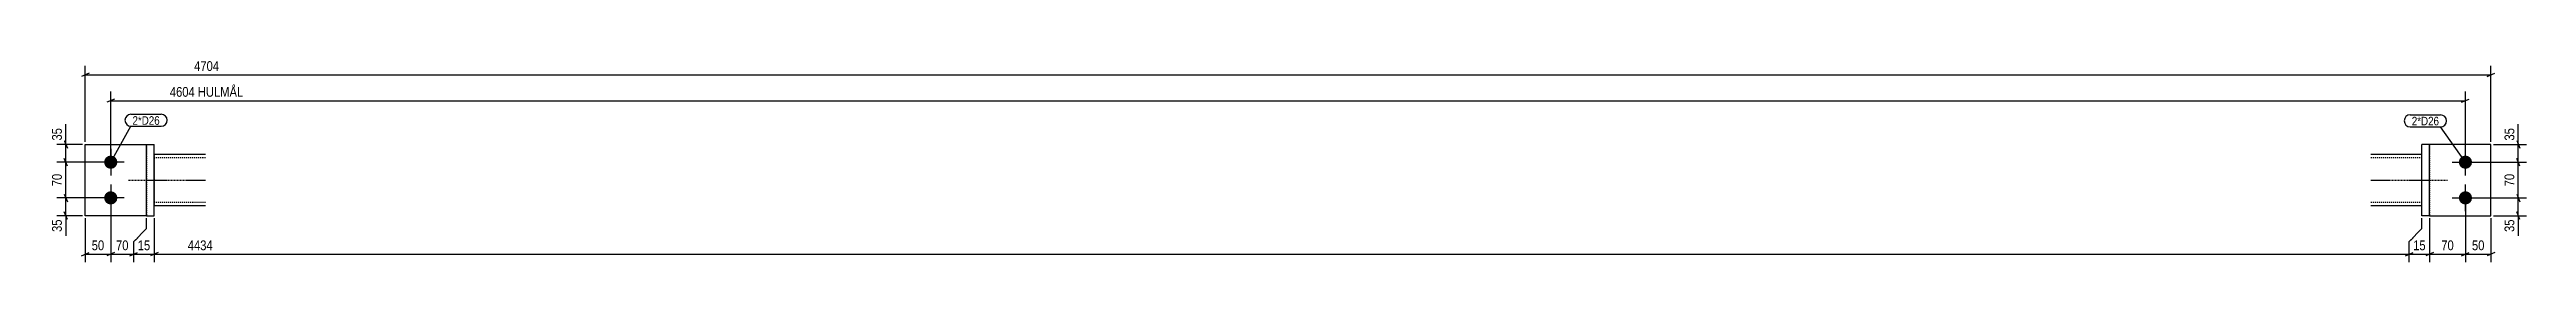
# Model space of a CAD drawing. Header units: millimetres. Extents: x 8 to 15173, y 12 to 411.
# Drawn here: x 8 to 4851, y 12 to 411 of the extents above; entities that cross this region are included whole.
import ezdxf

# ---------------------------------------------------------------- set-up
doc = ezdxf.new("R2010")
doc.units = ezdxf.units.MM
doc.linetypes.add('DXK_LINE_DOT2', pattern=[3.9198, 1.9599, -1.9599])
doc.linetypes.add('DXK_LINE_DOT3', pattern=[5.9187, 2.979, -0.9799, 0.9799, -0.9799])
for name, color, linetype in [('MÅLSÆTNING', 7, 'Continuous'), ('STÅL', 7, 'Continuous'), ('TEKST', 7, 'Continuous')]:
    doc.layers.add(name, color=color, linetype=linetype)
doc.styles.add('Arial Narrow', font='ARIALN.TTF', dxfattribs={"height": 0.2})

msp = doc.modelspace()

# ---------------------------------------------------------------- hatches: boundary and pattern name
at = {"layer": 'STÅL', "linetype": 'Continuous'}
for points in [[(127.7, 195.4, -1), (127.7, 221.4, -1)], [(4732.1, 221.4, -1), (4732.1, 195.4, -1)], [(127.7, 125.4, -1), (127.7, 151.4, -1)], [(4732.1, 151.4, -1), (4732.1, 125.4, -1)]]:
    msp.add_hatch(color=96, dxfattribs=at).paths.add_polyline_path(points)

# ---------------------------------------------------------------- linework, layer by layer
at = {"layer": 'MÅLSÆTNING', "color": 7, "linetype": 'Continuous'}
for p, q in [((77.7, 248.4), (77.7, 397.4)), ((85.2, 382.7), (70.2, 376.7)), ((127.7, 213.4), (127.7, 346.8)), ((4732.1, 213.4), (4732.1, 346.8)), ((4774.6, 376.7), (4789.6, 382.7)), ((135.2, 332), (120.2, 326)), ((127.7, 329), (4732.1, 329)), ((4724.6, 326), (4739.6, 332)), ((72.7, 243.4), (22, 243.4)), ((36.8, 250.9), (42.8, 235.9)), ((39.8, 208.4), (39.8, 243.4)), ((4787.1, 243.4), (4851.4, 243.4)), ((4832.4, 250.9), (4838.4, 235.9)), ((4835.4, 208.4), (4835.4, 243.4)), ((122.7, 208.4), (22, 208.4)), ((122.7, 208.4), (22, 208.4)), ((42.8, 200.9), (36.8, 215.9)), ((42.8, 200.9), (36.8, 215.9)), ((39.8, 138.4), (39.8, 208.4)), ((4737.1, 208.4), (4851.4, 208.4)), ((4737.1, 208.4), (4851.4, 208.4)), ((4838.4, 200.9), (4832.4, 215.9)), ((4838.4, 200.9), (4832.4, 215.9)), ((4835.4, 138.4), (4835.4, 208.4)), ((36.8, 145.9), (42.8, 130.9)), ((36.8, 145.9), (42.8, 130.9)), ((4832.4, 145.9), (4838.4, 130.9)), ((4832.4, 145.9), (4838.4, 130.9)), ((122.7, 138.4), (22, 138.4)), ((122.7, 138.4), (22, 138.4)), ((72.7, 103.4), (22, 103.4)), ((42.8, 95.9), (36.8, 110.9)), ((39.8, 103.4), (39.8, 138.4)), ((77.7, 98.4), (77.7, 12)), ((127.7, 133.4), (127.7, 12)), ((197.7, 78), (197.7, 98.4)), ((212.7, 98.4), (212.7, 12)), ((4647.1, 78), (4647.1, 98.4)), ((4662.1, 98.4), (4662.1, 12)), ((4732.1, 133.4), (4732.1, 12)), ((4737.1, 138.4), (4851.4, 138.4)), ((4737.1, 138.4), (4851.4, 138.4)), ((4787.1, 103.4), (4851.4, 103.4)), ((4838.4, 95.9), (4832.4, 110.9)), ((4835.4, 103.4), (4835.4, 138.4)), ((172.7, 53), (197.7, 78)), ((172.7, 12), (172.7, 53)), ((4622.1, 53), (4647.1, 78)), ((4622.1, 12), (4622.1, 53)), ((70.2, 25), (85.2, 31)), ((135.2, 31), (120.2, 25)), ((165.2, 25), (180.2, 31)), ((172.7, 28), (212.7, 28)), ((220.2, 31), (205.2, 25)), ((4614.6, 25), (4629.6, 31)), ((4669.6, 31), (4654.6, 25)), ((4662.1, 28), (4732.1, 28)), ((4724.6, 25), (4739.6, 31)), ((4789.6, 31), (4774.6, 25))]:
    msp.add_line(p, q, dxfattribs=at)
at = {"layer": 'STÅL', "color": 2, "linetype": 'Continuous'}
for p, q in [((77.7, 103.4), (77.7, 243.4)), ((77.7, 243.4), (197.7, 243.4)), ((197.7, 103.4), (197.7, 243.4)), ((197.7, 243.4), (212.7, 243.4)), ((212.7, 103.4), (212.7, 243.4)), ((4662.1, 243.4), (4647.1, 243.4)), ((4647.1, 103.4), (4647.1, 243.4)), ((4782.1, 243.4), (4662.1, 243.4)), ((4662.1, 103.4), (4662.1, 243.4)), ((4782.1, 103.4), (4782.1, 243.4)), ((312.7, 223.4), (212.7, 223.4)), ((4647.1, 223.4), (4547.1, 223.4)), ((197.7, 103.4), (77.7, 103.4)), ((197.7, 103.4), (212.7, 103.4)), ((212.7, 123.4), (312.7, 123.4)), ((4547.1, 123.4), (4647.1, 123.4)), ((4662.1, 103.4), (4647.1, 103.4)), ((4662.1, 103.4), (4782.1, 103.4))]:
    msp.add_line(p, q, dxfattribs=at)
at = {"layer": 'STÅL', "color": 7, "linetype": 'DXK_LINE_DOT2'}
for p, q in [((197.7, 243.4), (197.7, 103.4)), ((4662.1, 243.4), (4662.1, 103.4)), ((212.7, 223.4), (212.7, 123.4)), ((212.7, 217.4), (312.7, 217.4)), ((4547.1, 217.4), (4647.1, 217.4)), ((4647.1, 123.4), (4647.1, 223.4)), ((312.7, 129.4), (212.7, 129.4)), ((4647.1, 129.4), (4547.1, 129.4))]:
    msp.add_line(p, q, dxfattribs=at)
at = {"layer": 'STÅL', "color": 96, "linetype": 'Continuous'}
for p, q in [((153.7, 208.4), (101.7, 208.4)), ((127.7, 234.4), (127.7, 182.4)), ((4706.1, 208.4), (4758.1, 208.4)), ((4732.1, 182.4), (4732.1, 234.4)), ((127.7, 164.4), (127.7, 112.4)), ((4732.1, 112.4), (4732.1, 164.4)), ((153.7, 138.4), (101.7, 138.4)), ((4706.1, 138.4), (4758.1, 138.4))]:
    msp.add_line(p, q, dxfattribs=at)
at = {"layer": 'STÅL', "color": 7, "linetype": 'DXK_LINE_DOT3'}
for p, q in [((162.7, 173.4), (312.7, 173.4)), ((4547.1, 173.4), (4697.1, 173.4))]:
    msp.add_line(p, q, dxfattribs=at)

# ---------------------------------------------------------------- wipeouts: each hides what was drawn before it
at = {"color": 0}
for points in [[(223.5, 281.8), (223.5, 299.3), (170.2, 299.3), (170.2, 281.8)], [(4680.5, 280.7), (4680.5, 298.2), (4627.2, 298.2), (4627.2, 280.7)]]:
    msp.add_wipeout(points, dxfattribs=at).dxf.layer = 'TEKST'

# ---------------------------------------------------------------- next in the draw order: wipeouts: each hides what was drawn before it
for points, layer in [([(4620.5, 332.8), (4620.5, 360.8), (239.3, 360.8), (239.3, 332.8)], 'MÅLSÆTNING'), ([(36, 279.3), (8, 279.3), (8, 246.9), (36, 246.9)], 'MÅLSÆTNING'), ([(4831.7, 279.3), (4803.7, 279.3), (4803.7, 246.9), (4831.7, 246.9)], 'MÅLSÆTNING'), ([(36, 189.6), (8, 189.6), (8, 157.2), (36, 157.2)], 'MÅLSÆTNING'), ([(4831.7, 189.6), (4803.7, 189.6), (4803.7, 157.2), (4831.7, 157.2)], 'MÅLSÆTNING'), ([(36, 99.9), (8, 99.9), (8, 67.6), (36, 67.6)], 'MÅLSÆTNING'), ([(4831.7, 99.9), (4803.7, 99.9), (4803.7, 67.6), (4831.7, 67.6)], 'MÅLSÆTNING'), ([(208.8, 31.8), (208.8, 59.8), (176.5, 59.8), (176.5, 31.8)], 'MÅLSÆTNING'), ([(4713.3, 31.8), (4713.3, 59.8), (4680.9, 59.8), (4680.9, 31.8)], 'MÅLSÆTNING'), ([(223.5, 281.8), (223.5, 299.3), (170.2, 299.3), (170.2, 281.8)], 'TEKST'), ([(4680.5, 280.7), (4680.5, 298.2), (4627.2, 298.2), (4627.2, 280.7)], 'TEKST')]:
    msp.add_wipeout(points, dxfattribs=at).dxf.layer = layer

# ---------------------------------------------------------------- next in the draw order: linework, layer by layer
at = {"layer": 'MÅLSÆTNING', "color": 7, "linetype": 'Continuous'}
for p, q in [((4782.1, 248.4), (4782.1, 397.4)), ((77.7, 379.7), (4782.1, 379.7)), ((39.8, 243.4), (39.8, 282.8)), ((39.8, 243.4), (39.8, 282.8)), ((4835.4, 243.4), (4835.4, 282.8)), ((4835.4, 243.4), (4835.4, 282.8)), ((39.8, 103.4), (39.8, 64.1)), ((39.8, 103.4), (39.8, 64.1)), ((197.7, 78), (197.7, 98.4)), ((212.7, 98.4), (212.7, 12)), ((4662.1, 98.4), (4662.1, 12)), ((4732.1, 133.4), (4732.1, 12)), ((4782.1, 98.4), (4782.1, 12)), ((4835.4, 103.4), (4835.4, 64.1)), ((4835.4, 103.4), (4835.4, 64.1)), ((172.7, 53), (197.7, 78)), ((172.7, 12), (172.7, 53)), ((127.7, 28), (172.7, 28)), ((165.2, 25), (180.2, 31)), ((220.2, 31), (205.2, 25)), ((4622.1, 28), (4662.1, 28)), ((4669.6, 31), (4654.6, 25)), ((4724.6, 25), (4739.6, 31)), ((4732.1, 28), (4782.1, 28))]:
    msp.add_line(p, q, dxfattribs=at)
at = {"layer": 'TEKST', "color": 7, "linetype": 'Continuous'}
for p, q in [((167.2, 302.3), (226.5, 302.3)), ((4624.2, 301.2), (4683.5, 301.2)), ((127.7, 208.4), (167.2, 278.8)), ((167.2, 278.8), (226.5, 278.8)), ((4624.2, 277.7), (4683.5, 277.7)), ((4732.1, 208.4), (4683.5, 277.7))]:
    msp.add_line(p, q, dxfattribs=at)
for centre, radius, start, end in [((167.2, 290.6), 11.7, 90, 270), ((226.5, 290.6), 11.7, 270, 90), ((4624.2, 289.5), 11.8, 90, 270), ((4683.5, 289.5), 11.7, 270, 90)]:
    msp.add_arc(centre, radius, start, end, dxfattribs=at)

# ---------------------------------------------------------------- next in the draw order: texts
at = {"layer": 'MÅLSÆTNING', "color": 3, "style": 'Arial Narrow'}
for s, height, p in [('4604 HULMÅL', 19.089, (243.3, 336.8)), ('15', 19.09, (180.5, 35.8)), ('70', 19.09, (4684.9, 35.8))]:
    msp.add_text(s, height=height, dxfattribs=at).set_placement(p)
for s, p in [('35', (32, 250.9)), ('35', (4827.7, 250.9)), ('70', (32, 161.2)), ('70', (4827.7, 161.2)), ('35', (32, 71.6)), ('35', (4827.7, 71.6))]:
    msp.add_text(s, height=19.09, rotation=90.0002, dxfattribs=at).set_placement(p)
at = {"layer": 'TEKST', "color": 3, "style": 'Arial Narrow'}
for p in [(170.2, 281.8), (4627.2, 280.7)]:
    msp.add_text('2*D26', height=16.7, dxfattribs=at).set_placement(p)

# ---------------------------------------------------------------- next in the draw order: wipeouts: each hides what was drawn before it
at = {"color": 0}
for points in [[(4573, 383.4), (4573, 411.4), (286.8, 411.4), (286.8, 383.4)], [(166.3, 31.8), (166.3, 59.8), (134, 59.8), (134, 31.8)], [(4658.3, 31.8), (4658.3, 59.8), (4625.9, 59.8), (4625.9, 31.8)], [(4773.3, 31.8), (4773.3, 59.8), (4740.9, 59.8), (4740.9, 31.8)]]:
    msp.add_wipeout(points, dxfattribs=at).dxf.layer = 'MÅLSÆTNING'

# ---------------------------------------------------------------- next in the draw order: linework, layer by layer
at = {"layer": 'MÅLSÆTNING', "color": 7, "linetype": 'Continuous'}
for p, q in [((127.7, 133.4), (127.7, 12)), ((4647.1, 78), (4647.1, 98.4)), ((4622.1, 53), (4647.1, 78)), ((4622.1, 12), (4622.1, 53)), ((77.7, 28), (127.7, 28)), ((135.2, 31), (120.2, 25)), ((212.7, 28), (4622.1, 28)), ((4614.6, 25), (4629.6, 31))]:
    msp.add_line(p, q, dxfattribs=at)

# ---------------------------------------------------------------- next in the draw order: texts
at = {"layer": 'MÅLSÆTNING', "color": 3, "style": 'Arial Narrow'}
for s, p in [('4704', (290.8, 387.4)), ('70', (138, 35.8)), ('15', (4629.9, 35.8)), ('50', (4744.9, 35.8))]:
    msp.add_text(s, height=19.09, dxfattribs=at).set_placement(p)

# ---------------------------------------------------------------- next in the draw order: wipeouts: each hides what was drawn before it
at = {"color": 0}
for points in [[(118.8, 31.8), (118.8, 59.8), (86.5, 59.8), (86.5, 31.8)], [(4560.5, 31.8), (4560.5, 59.8), (274.3, 59.8), (274.3, 31.8)]]:
    msp.add_wipeout(points, dxfattribs=at).dxf.layer = 'MÅLSÆTNING'

# ---------------------------------------------------------------- next in the draw order: texts
at = {"layer": 'MÅLSÆTNING', "color": 3, "style": 'Arial Narrow'}
for s, p in [('50', (90.5, 35.8)), ('4434', (278.3, 35.8))]:
    msp.add_text(s, height=19.09, dxfattribs=at).set_placement(p)

doc.saveas('drawing.dxf')
